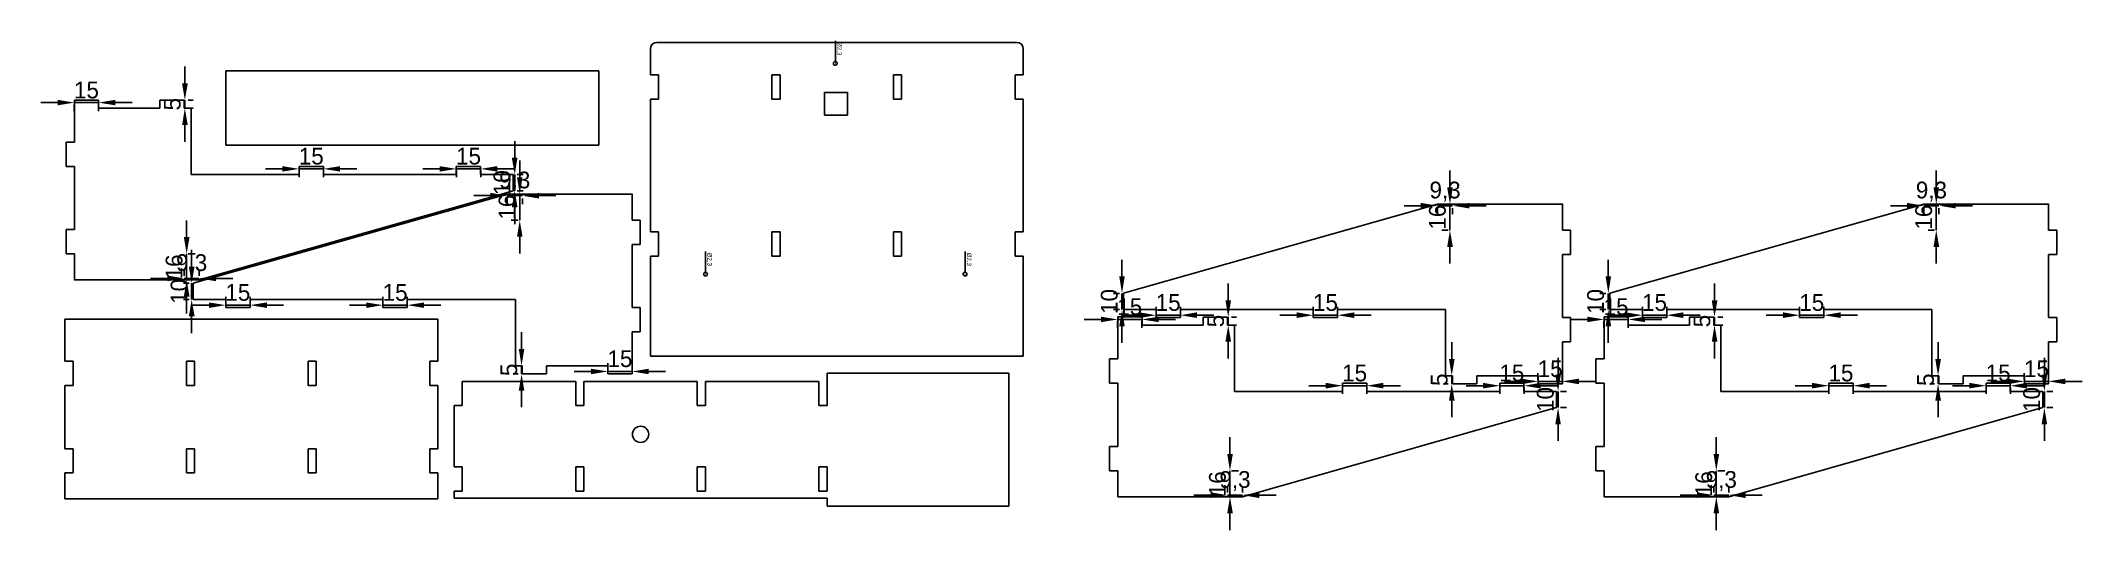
# Model space of a CAD drawing. Header units: millimetres. Extents: x -13 to 1246, y -12 to 290.
import ezdxf

# ---------------------------------------------------------------- set-up
doc = ezdxf.new("R2010")
doc.units = ezdxf.units.MM
for name, color, linetype in [('Bottom base', 7, 'Continuous'), ('Dimensions', 7, 'Continuous'), ('Middle', 7, 'Continuous'), ('Side base', 7, 'Continuous'), ('草圖平面 10', 7, 'Continuous'), ('草圖平面 11', 7, 'Continuous')]:
    doc.layers.add(name, color=color, linetype=linetype)
doc.dimstyles.new('ISO-25', dxfattribs={"dimtxt": 2.5, "dimasz": 2.5, "dimexe": 1.25, "dimexo": 0.625, "dimtad": 1, "dimtxsty": 'Standard', "dimcen": 2.5, "dimadec": 0, "dimazin": 0, "dimtfac": 1, "dimtmove": 0, "dimatfit": 3, "dimfxl": 1, "dimarcsym": 0})

msp = doc.modelspace()

# ---------------------------------------------------------------- blocks, each defined once
blk = doc.blocks.new('*D7')
at = {"layer": 'Defpoints', "color": 0}
for p in [(718.8, 8.4), (728.1, 9.4), (728.1, 8.4)]:
    blk.add_point(p, dxfattribs=at)
at = {"layer": 'Dimensions', "color": 140, "lineweight": -2}
for p, q in [((718.8, 11), (718.8, 14.5)), ((728.1, 11), (728.1, 14.5)), ((708.5, 9.4), (698.2, 9.4)), ((718.8, 9.4), (728.1, 9.4)), ((738.5, 9.4), (748.8, 9.4))]:
    blk.add_line(p, q, dxfattribs=at)
at = {"layer": 'Dimensions', "color": 140}
for points in [[(708.5, 7.6), (708.5, 11.1), (718.8, 9.4)], [(738.5, 11.1), (738.5, 7.6), (728.1, 9.4)]]:
    blk.add_solid(points, dxfattribs=at)
at = {"layer": 'Dimensions', "color": 140, "insert": (723.5, 18.1), "char_height": 10.34, "attachment_point": 5}
blk.add_mtext('9,3', dxfattribs=at)
blk = doc.blocks.new('*D8')
at = {"layer": 'Defpoints', "color": 0}
for p in [(886.8, 78.4), (886.8, 76.9), (901.8, 78.4)]:
    blk.add_point(p, dxfattribs=at)
at = {"layer": 'Dimensions', "color": 140, "lineweight": -2}
for p, q in [((876.4, 76.9), (866.1, 76.9)), ((901.8, 76.9), (886.8, 76.9)), ((886.8, 75.8), (886.8, 71.8)), ((901.8, 75.8), (901.8, 71.8)), ((912.1, 76.9), (922.5, 76.9))]:
    blk.add_line(p, q, dxfattribs=at)
at = {"layer": 'Dimensions', "color": 140}
for points in [[(876.4, 75.2), (876.4, 78.7), (886.8, 76.9)], [(912.1, 78.7), (912.1, 75.2), (901.8, 76.9)]]:
    blk.add_solid(points, dxfattribs=at)
at = {"layer": 'Dimensions', "color": 140, "insert": (894.3, 84.7), "char_height": 10.34, "attachment_point": 5, "rotation": 360}
blk.add_mtext('15', dxfattribs=at)
blk = doc.blocks.new('*D9')
at = {"layer": 'Defpoints', "color": 0}
for p in [(274.6, 195.1), (274.6, 194.2), (283.9, 195.1)]:
    blk.add_point(p, dxfattribs=at)
at = {"layer": 'Dimensions', "color": 140, "lineweight": -2}
for p, q in [((264.2, 194.2), (253.9, 194.2)), ((283.9, 194.2), (274.6, 194.2)), ((274.6, 192.5), (274.6, 189)), ((283.9, 192.5), (283.9, 189)), ((294.2, 194.2), (304.5, 194.2))]:
    blk.add_line(p, q, dxfattribs=at)
at = {"layer": 'Dimensions', "color": 140}
for points in [[(264.2, 192.4), (264.2, 195.9), (274.6, 194.2)], [(294.2, 195.9), (294.2, 192.4), (283.9, 194.2)]]:
    blk.add_solid(points, dxfattribs=at)
at = {"layer": 'Dimensions', "color": 140, "insert": (279.2, 202.9), "char_height": 10.34, "attachment_point": 5}
blk.add_mtext('9,3', dxfattribs=at)
blk = doc.blocks.new('*D10')
at = {"layer": 'Defpoints', "color": 0}
for p in [(1148.4, 188.9), (1157.7, 188.9), (1148.4, 188)]:
    blk.add_point(p, dxfattribs=at)
at = {"layer": 'Dimensions', "color": 140, "lineweight": -2}
for p, q in [((1138.1, 188), (1127.8, 188)), ((1157.7, 188), (1148.4, 188)), ((1148.4, 186.4), (1148.4, 182.8)), ((1157.7, 186.4), (1157.7, 182.8)), ((1168.1, 188), (1178.4, 188))]:
    blk.add_line(p, q, dxfattribs=at)
at = {"layer": 'Dimensions', "color": 140}
for points in [[(1138.1, 186.3), (1138.1, 189.7), (1148.4, 188)], [(1168.1, 189.7), (1168.1, 186.3), (1157.7, 188)]]:
    blk.add_solid(points, dxfattribs=at)
at = {"layer": 'Dimensions', "color": 140, "insert": (1153.1, 196.7), "char_height": 10.34, "attachment_point": 5}
blk.add_mtext('9,3', dxfattribs=at)
blk = doc.blocks.new('*D11')
at = {"layer": 'Defpoints', "color": 0}
for p in [(1018.8, 119.3), (1018.8, 114.3), (1019.3, 114.3)]:
    blk.add_point(p, dxfattribs=at)
at = {"layer": 'Dimensions', "color": 140, "lineweight": -2}
for p, q in [((1019.3, 129.6), (1019.3, 140)), ((1019.3, 119.3), (1019.3, 114.3)), ((1021.4, 119.3), (1024.5, 119.3)), ((1021.4, 114.3), (1024.5, 114.3)), ((1019.3, 104), (1019.3, 93.6))]:
    blk.add_line(p, q, dxfattribs=at)
at = {"layer": 'Dimensions', "color": 140}
for points in [[(1017.6, 129.6), (1021.1, 129.6), (1019.3, 119.3)], [(1021.1, 104), (1017.6, 104), (1019.3, 114.3)]]:
    blk.add_solid(points, dxfattribs=at)
at = {"layer": 'Dimensions', "color": 140, "insert": (1011.6, 116.8), "char_height": 10.3, "attachment_point": 5, "rotation": 90}
blk.add_mtext('5', dxfattribs=at)
blk = doc.blocks.new('*D12')
at = {"layer": 'Defpoints', "color": 0}
for p in [(789.8, 78.4), (789.8, 76.9), (804.8, 78.4)]:
    blk.add_point(p, dxfattribs=at)
at = {"layer": 'Dimensions', "color": 140, "lineweight": -2}
for p, q in [((779.4, 76.9), (769.1, 76.9)), ((804.8, 76.9), (789.8, 76.9)), ((789.8, 75.8), (789.8, 71.8)), ((804.8, 75.8), (804.8, 71.8)), ((815.1, 76.9), (825.5, 76.9))]:
    blk.add_line(p, q, dxfattribs=at)
at = {"layer": 'Dimensions', "color": 140}
for points in [[(779.4, 75.2), (779.4, 78.7), (789.8, 76.9)], [(815.1, 78.7), (815.1, 75.2), (804.8, 76.9)]]:
    blk.add_solid(points, dxfattribs=at)
at = {"layer": 'Dimensions', "color": 140, "insert": (797.3, 84.7), "char_height": 10.34, "attachment_point": 5, "rotation": 0.0042}
blk.add_mtext('15', dxfattribs=at)
blk = doc.blocks.new('*D13')
at = {"layer": 'Defpoints', "color": 0}
for p in [(674.8, 118.9), (689.8, 120.4), (689.8, 118.9)]:
    blk.add_point(p, dxfattribs=at)
at = {"layer": 'Dimensions', "color": 140, "lineweight": -2}
for p, q in [((664.5, 120.4), (654.1, 120.4)), ((674.8, 121.5), (674.8, 125.6)), ((674.8, 120.4), (689.8, 120.4)), ((689.8, 121.5), (689.8, 125.6)), ((700.1, 120.4), (710.5, 120.4))]:
    blk.add_line(p, q, dxfattribs=at)
at = {"layer": 'Dimensions', "color": 140}
for points in [[(664.5, 118.7), (664.5, 122.2), (674.8, 120.4)], [(700.1, 122.2), (700.1, 118.7), (689.8, 120.4)]]:
    blk.add_solid(points, dxfattribs=at)
at = {"layer": 'Dimensions', "color": 140, "insert": (682.3, 128.2), "char_height": 10.34, "attachment_point": 5, "rotation": 360}
blk.add_mtext('15', dxfattribs=at)
blk = doc.blocks.new('*D14')
at = {"layer": 'Defpoints', "color": 0}
for p in [(7.5, 253.1), (22.5, 253.1), (7.5, 251.6)]:
    blk.add_point(p, dxfattribs=at)
at = {"layer": 'Dimensions', "color": 140, "lineweight": -2}
for p, q in [((-2.8, 251.6), (-13.1, 251.6)), ((22.5, 251.6), (7.5, 251.6)), ((7.5, 250.5), (7.5, 246.4)), ((22.5, 250.5), (22.5, 246.4)), ((32.9, 251.6), (43.2, 251.6))]:
    blk.add_line(p, q, dxfattribs=at)
at = {"layer": 'Dimensions', "color": 140}
for points in [[(-2.8, 249.9), (-2.8, 253.3), (7.5, 251.6)], [(32.9, 253.3), (32.9, 249.9), (22.5, 251.6)]]:
    blk.add_solid(points, dxfattribs=at)
at = {"layer": 'Dimensions', "color": 140, "insert": (15, 259.3), "char_height": 10.34, "attachment_point": 5}
blk.add_mtext('15', dxfattribs=at)
blk = doc.blocks.new('*D15')
at = {"layer": 'Defpoints', "color": 0}
for p in [(953.8, 133.9), (954.8, 133.9), (954.8, 123.9)]:
    blk.add_point(p, dxfattribs=at)
at = {"layer": 'Dimensions', "color": 140, "lineweight": -2}
for p, q in [((953.8, 144.3), (953.8, 154.6)), ((952.2, 133.9), (948.6, 133.9)), ((953.8, 123.9), (953.8, 133.9)), ((952.2, 123.9), (948.6, 123.9)), ((953.8, 113.6), (953.8, 103.3))]:
    blk.add_line(p, q, dxfattribs=at)
at = {"layer": 'Dimensions', "color": 140}
for points in [[(952.1, 144.3), (955.5, 144.3), (953.8, 133.9)], [(955.5, 113.6), (952.1, 113.6), (953.8, 123.9)]]:
    blk.add_solid(points, dxfattribs=at)
at = {"layer": 'Dimensions', "color": 140, "insert": (946, 128.9), "char_height": 10.34, "attachment_point": 5, "rotation": 90}
blk.add_mtext('10', dxfattribs=at)
blk = doc.blocks.new('*D16')
at = {"layer": 'Defpoints', "color": 0}
for p in [(212.9, 126.6), (197.9, 125.1), (212.9, 125.1)]:
    blk.add_point(p, dxfattribs=at)
at = {"layer": 'Dimensions', "color": 140, "lineweight": -2}
for p, q in [((187.6, 126.6), (177.3, 126.6)), ((197.9, 127.7), (197.9, 131.8)), ((197.9, 126.6), (212.9, 126.6)), ((212.9, 127.7), (212.9, 131.8)), ((223.3, 126.6), (233.6, 126.6))]:
    blk.add_line(p, q, dxfattribs=at)
at = {"layer": 'Dimensions', "color": 140}
for points in [[(187.6, 124.9), (187.6, 128.3), (197.9, 126.6)], [(223.3, 128.3), (223.3, 124.9), (212.9, 126.6)]]:
    blk.add_solid(points, dxfattribs=at)
at = {"layer": 'Dimensions', "color": 140, "insert": (205.4, 134.4), "char_height": 10.34, "attachment_point": 5, "rotation": 0.0042}
blk.add_mtext('15', dxfattribs=at)
blk = doc.blocks.new('*D17')
at = {"layer": 'Defpoints', "color": 0}
for p in [(1210.4, 78.1), (1225.4, 79.6), (1225.4, 78.1)]:
    blk.add_point(p, dxfattribs=at)
at = {"layer": 'Dimensions', "color": 140, "lineweight": -2}
for p, q in [((1200.1, 79.6), (1189.8, 79.6)), ((1210.4, 80.6), (1210.4, 84.7)), ((1210.4, 79.6), (1225.4, 79.6)), ((1225.4, 80.6), (1225.4, 84.7)), ((1235.8, 79.6), (1246.1, 79.6))]:
    blk.add_line(p, q, dxfattribs=at)
at = {"layer": 'Dimensions', "color": 140}
for points in [[(1200.1, 77.8), (1200.1, 81.3), (1210.4, 79.6)], [(1235.8, 81.3), (1235.8, 77.8), (1225.4, 79.6)]]:
    blk.add_solid(points, dxfattribs=at)
at = {"layer": 'Dimensions', "color": 140, "insert": (1217.9, 87.3), "char_height": 10.34, "attachment_point": 5}
blk.add_mtext('15', dxfattribs=at)
blk = doc.blocks.new('*D18')
at = {"layer": 'Defpoints', "color": 0}
for p in [(1157.2, 83.1), (1157.7, 83.1), (1157.7, 78.1)]:
    blk.add_point(p, dxfattribs=at)
at = {"layer": 'Dimensions', "color": 140, "lineweight": -2}
for p, q in [((1157.2, 93.4), (1157.2, 103.7)), ((1155.1, 83.1), (1152.1, 83.1)), ((1155.1, 78.1), (1152.1, 78.1)), ((1157.2, 78.1), (1157.2, 83.1)), ((1157.2, 67.7), (1157.2, 57.4))]:
    blk.add_line(p, q, dxfattribs=at)
at = {"layer": 'Dimensions', "color": 140}
for points in [[(1155.5, 93.4), (1159, 93.4), (1157.2, 83.1)], [(1159, 67.7), (1155.5, 67.7), (1157.2, 78.1)]]:
    blk.add_solid(points, dxfattribs=at)
at = {"layer": 'Dimensions', "color": 140, "insert": (1149.5, 80.6), "char_height": 10.3, "attachment_point": 5, "rotation": 90}
blk.add_mtext('5', dxfattribs=at)
blk = doc.blocks.new('*D19')
at = {"layer": 'Defpoints', "color": 0}
for p in [(336.6, 84.2), (351.6, 85.7), (351.6, 84.2)]:
    blk.add_point(p, dxfattribs=at)
at = {"layer": 'Dimensions', "color": 140, "lineweight": -2}
for p, q in [((336.6, 86.8), (336.6, 90.9)), ((351.6, 86.8), (351.6, 90.9)), ((326.2, 85.7), (315.9, 85.7)), ((336.6, 85.7), (351.6, 85.7)), ((361.9, 85.7), (372.2, 85.7))]:
    blk.add_line(p, q, dxfattribs=at)
at = {"layer": 'Dimensions', "color": 140}
for points in [[(326.2, 84), (326.2, 87.4), (336.6, 85.7)], [(361.9, 87.4), (361.9, 84), (351.6, 85.7)]]:
    blk.add_solid(points, dxfattribs=at)
at = {"layer": 'Dimensions', "color": 140, "insert": (344.1, 93.5), "char_height": 10.34, "attachment_point": 5}
blk.add_mtext('15', dxfattribs=at)
blk = doc.blocks.new('*D20')
at = {"layer": 'Defpoints', "color": 0}
for p in [(848.4, 188.9), (857.7, 188.9), (848.4, 188)]:
    blk.add_point(p, dxfattribs=at)
at = {"layer": 'Dimensions', "color": 140, "lineweight": -2}
for p, q in [((838.1, 188), (827.8, 188)), ((857.7, 188), (848.4, 188)), ((848.4, 186.4), (848.4, 182.8)), ((857.7, 186.4), (857.7, 182.8)), ((868.1, 188), (878.4, 188))]:
    blk.add_line(p, q, dxfattribs=at)
at = {"layer": 'Dimensions', "color": 140}
for points in [[(838.1, 186.3), (838.1, 189.7), (848.4, 188)], [(868.1, 189.7), (868.1, 186.3), (857.7, 188)]]:
    blk.add_solid(points, dxfattribs=at)
at = {"layer": 'Dimensions', "color": 140, "insert": (853.1, 196.7), "char_height": 10.34, "attachment_point": 5}
blk.add_mtext('9,3', dxfattribs=at)
blk = doc.blocks.new('*D21')
at = {"layer": 'Defpoints', "color": 0}
for p in [(75.2, 142.2), (84.5, 143.1), (84.5, 142.2)]:
    blk.add_point(p, dxfattribs=at)
at = {"layer": 'Dimensions', "color": 140, "lineweight": -2}
for p, q in [((64.9, 143.1), (54.6, 143.1)), ((75.2, 144.8), (75.2, 148.3)), ((75.2, 143.1), (84.5, 143.1)), ((84.5, 144.8), (84.5, 148.3)), ((94.9, 143.1), (105.2, 143.1))]:
    blk.add_line(p, q, dxfattribs=at)
at = {"layer": 'Dimensions', "color": 140}
for points in [[(64.9, 141.4), (64.9, 144.9), (75.2, 143.1)], [(94.9, 144.9), (94.9, 141.4), (84.5, 143.1)]]:
    blk.add_solid(points, dxfattribs=at)
at = {"layer": 'Dimensions', "color": 140, "insert": (79.9, 151.9), "char_height": 10.34, "attachment_point": 5}
blk.add_mtext('9,3', dxfattribs=at)
blk = doc.blocks.new('*D22')
at = {"layer": 'Defpoints', "color": 0}
for p in [(771.8, 118.9), (786.8, 120.4), (786.8, 118.9)]:
    blk.add_point(p, dxfattribs=at)
at = {"layer": 'Dimensions', "color": 140, "lineweight": -2}
for p, q in [((761.5, 120.4), (751.1, 120.4)), ((771.8, 121.5), (771.8, 125.6)), ((771.8, 120.4), (786.8, 120.4)), ((786.8, 121.5), (786.8, 125.6)), ((797.1, 120.4), (807.5, 120.4))]:
    blk.add_line(p, q, dxfattribs=at)
at = {"layer": 'Dimensions', "color": 140}
for points in [[(761.5, 118.7), (761.5, 122.2), (771.8, 120.4)], [(797.1, 122.2), (797.1, 118.7), (786.8, 120.4)]]:
    blk.add_solid(points, dxfattribs=at)
at = {"layer": 'Dimensions', "color": 140, "insert": (779.3, 128.2), "char_height": 10.34, "attachment_point": 5, "rotation": 0.0042}
blk.add_mtext('15', dxfattribs=at)
blk = doc.blocks.new('*D23')
at = {"layer": 'Defpoints', "color": 0}
for p in [(651.1, 119.3), (651.1, 117.8), (666.1, 119.3)]:
    blk.add_point(p, dxfattribs=at)
at = {"layer": 'Dimensions', "color": 140, "lineweight": -2}
for p, q in [((640.8, 117.8), (630.5, 117.8)), ((666.1, 117.8), (651.1, 117.8)), ((651.1, 116.7), (651.1, 112.6)), ((666.1, 116.7), (666.1, 112.6)), ((676.5, 117.8), (686.8, 117.8))]:
    blk.add_line(p, q, dxfattribs=at)
at = {"layer": 'Dimensions', "color": 140}
for points in [[(640.8, 116.1), (640.8, 119.5), (651.1, 117.8)], [(676.5, 119.5), (676.5, 116.1), (666.1, 117.8)]]:
    blk.add_solid(points, dxfattribs=at)
at = {"layer": 'Dimensions', "color": 140, "insert": (658.6, 125.6), "char_height": 10.34, "attachment_point": 5}
blk.add_mtext('15', dxfattribs=at)
blk = doc.blocks.new('*D24')
at = {"layer": 'Defpoints', "color": 0}
for p in [(1071.8, 118.9), (1086.8, 120.4), (1086.8, 118.9)]:
    blk.add_point(p, dxfattribs=at)
at = {"layer": 'Dimensions', "color": 140, "lineweight": -2}
for p, q in [((1061.5, 120.4), (1051.1, 120.4)), ((1071.8, 121.5), (1071.8, 125.6)), ((1071.8, 120.4), (1086.8, 120.4)), ((1086.8, 121.5), (1086.8, 125.6)), ((1097.1, 120.4), (1107.5, 120.4))]:
    blk.add_line(p, q, dxfattribs=at)
at = {"layer": 'Dimensions', "color": 140}
for points in [[(1061.5, 118.7), (1061.5, 122.2), (1071.8, 120.4)], [(1097.1, 122.2), (1097.1, 118.7), (1086.8, 120.4)]]:
    blk.add_solid(points, dxfattribs=at)
at = {"layer": 'Dimensions', "color": 140, "insert": (1079.3, 128.2), "char_height": 10.34, "attachment_point": 5, "rotation": 0.0042}
blk.add_mtext('15', dxfattribs=at)
blk = doc.blocks.new('*D25')
at = {"layer": 'Defpoints', "color": 0}
for p in [(243.2, 212.2), (243.2, 210.7), (258.2, 212.2)]:
    blk.add_point(p, dxfattribs=at)
at = {"layer": 'Dimensions', "color": 140, "lineweight": -2}
for p, q in [((232.8, 210.7), (222.5, 210.7)), ((258.2, 210.7), (243.2, 210.7)), ((243.2, 209.6), (243.2, 205.6)), ((258.2, 209.6), (258.2, 205.6)), ((268.5, 210.7), (278.8, 210.7))]:
    blk.add_line(p, q, dxfattribs=at)
at = {"layer": 'Dimensions', "color": 140}
for points in [[(232.8, 209), (232.8, 212.4), (243.2, 210.7)], [(268.5, 212.4), (268.5, 209), (258.2, 210.7)]]:
    blk.add_solid(points, dxfattribs=at)
at = {"layer": 'Dimensions', "color": 140, "insert": (250.7, 218.5), "char_height": 10.34, "attachment_point": 5, "rotation": 360}
blk.add_mtext('15', dxfattribs=at)
blk = doc.blocks.new('*D26')
at = {"layer": 'Defpoints', "color": 0}
for p in [(75.2, 253.1), (75.2, 248.1), (75.7, 248.1)]:
    blk.add_point(p, dxfattribs=at)
at = {"layer": 'Dimensions', "color": 140, "lineweight": -2}
for p, q in [((75.7, 263.4), (75.7, 273.8)), ((75.7, 253.1), (75.7, 248.1)), ((77.8, 253.1), (80.9, 253.1)), ((77.8, 248.1), (80.9, 248.1)), ((75.7, 237.7), (75.7, 227.4))]:
    blk.add_line(p, q, dxfattribs=at)
at = {"layer": 'Dimensions', "color": 140}
for points in [[(74, 263.4), (77.5, 263.4), (75.7, 253.1)], [(77.5, 237.7), (74, 237.7), (75.7, 248.1)]]:
    blk.add_solid(points, dxfattribs=at)
at = {"layer": 'Dimensions', "color": 140, "insert": (68, 250.6), "char_height": 10.3, "attachment_point": 5, "rotation": 90}
blk.add_mtext('5', dxfattribs=at)
blk = doc.blocks.new('*D27')
at = {"layer": 'Defpoints', "color": 0}
for p in [(1089.8, 78.4), (1089.8, 76.9), (1104.8, 78.4)]:
    blk.add_point(p, dxfattribs=at)
at = {"layer": 'Dimensions', "color": 140, "lineweight": -2}
for p, q in [((1079.4, 76.9), (1069.1, 76.9)), ((1104.8, 76.9), (1089.8, 76.9)), ((1089.8, 75.8), (1089.8, 71.8)), ((1104.8, 75.8), (1104.8, 71.8)), ((1115.1, 76.9), (1125.5, 76.9))]:
    blk.add_line(p, q, dxfattribs=at)
at = {"layer": 'Dimensions', "color": 140}
for points in [[(1079.4, 75.2), (1079.4, 78.7), (1089.8, 76.9)], [(1115.1, 78.7), (1115.1, 75.2), (1104.8, 76.9)]]:
    blk.add_solid(points, dxfattribs=at)
at = {"layer": 'Dimensions', "color": 140, "insert": (1097.3, 84.7), "char_height": 10.34, "attachment_point": 5, "rotation": 0.0042}
blk.add_mtext('15', dxfattribs=at)
blk = doc.blocks.new('*D28')
at = {"layer": 'Defpoints', "color": 0}
for p in [(1186.8, 78.4), (1186.8, 76.9), (1201.8, 78.4)]:
    blk.add_point(p, dxfattribs=at)
at = {"layer": 'Dimensions', "color": 140, "lineweight": -2}
for p, q in [((1176.4, 76.9), (1166.1, 76.9)), ((1201.8, 76.9), (1186.8, 76.9)), ((1186.8, 75.8), (1186.8, 71.8)), ((1201.8, 75.8), (1201.8, 71.8)), ((1212.1, 76.9), (1222.5, 76.9))]:
    blk.add_line(p, q, dxfattribs=at)
at = {"layer": 'Dimensions', "color": 140}
for points in [[(1176.4, 75.2), (1176.4, 78.7), (1186.8, 76.9)], [(1212.1, 78.7), (1212.1, 75.2), (1201.8, 76.9)]]:
    blk.add_solid(points, dxfattribs=at)
at = {"layer": 'Dimensions', "color": 140, "insert": (1194.3, 84.7), "char_height": 10.34, "attachment_point": 5, "rotation": 360}
blk.add_mtext('15', dxfattribs=at)
blk = doc.blocks.new('*D29')
at = {"layer": 'Defpoints', "color": 0}
for p in [(718.8, 119.3), (718.8, 114.3), (719.3, 114.3)]:
    blk.add_point(p, dxfattribs=at)
at = {"layer": 'Dimensions', "color": 140, "lineweight": -2}
for p, q in [((719.3, 129.6), (719.3, 140)), ((719.3, 119.3), (719.3, 114.3)), ((721.4, 119.3), (724.5, 119.3)), ((721.4, 114.3), (724.5, 114.3)), ((719.3, 104), (719.3, 93.6))]:
    blk.add_line(p, q, dxfattribs=at)
at = {"layer": 'Dimensions', "color": 140}
for points in [[(717.6, 129.6), (721.1, 129.6), (719.3, 119.3)], [(721.1, 104), (717.6, 104), (719.3, 114.3)]]:
    blk.add_solid(points, dxfattribs=at)
at = {"layer": 'Dimensions', "color": 140, "insert": (711.6, 116.8), "char_height": 10.3, "attachment_point": 5, "rotation": 90}
blk.add_mtext('5', dxfattribs=at)
blk = doc.blocks.new('*D30')
at = {"layer": 'Defpoints', "color": 0}
for p in [(283.4, 89.2), (283.9, 89.2), (283.9, 84.2)]:
    blk.add_point(p, dxfattribs=at)
at = {"layer": 'Dimensions', "color": 140, "lineweight": -2}
for p, q in [((283.4, 99.6), (283.4, 109.9)), ((281.3, 89.2), (278.2, 89.2)), ((283.4, 84.2), (283.4, 89.2)), ((281.3, 84.2), (278.2, 84.2)), ((283.4, 73.9), (283.4, 63.6))]:
    blk.add_line(p, q, dxfattribs=at)
at = {"layer": 'Dimensions', "color": 140}
for points in [[(281.7, 99.6), (285.1, 99.6), (283.4, 89.2)], [(285.1, 73.9), (281.7, 73.9), (283.4, 84.2)]]:
    blk.add_solid(points, dxfattribs=at)
at = {"layer": 'Dimensions', "color": 140, "insert": (275.6, 86.7), "char_height": 10.3, "attachment_point": 5, "rotation": 90}
blk.add_mtext('5', dxfattribs=at)
blk = doc.blocks.new('*D31')
at = {"layer": 'Defpoints', "color": 0}
for p in [(653.8, 133.9), (654.8, 133.9), (654.8, 123.9)]:
    blk.add_point(p, dxfattribs=at)
at = {"layer": 'Dimensions', "color": 140, "lineweight": -2}
for p, q in [((653.8, 144.3), (653.8, 154.6)), ((652.2, 133.9), (648.6, 133.9)), ((653.8, 123.9), (653.8, 133.9)), ((652.2, 123.9), (648.6, 123.9)), ((653.8, 113.6), (653.8, 103.3))]:
    blk.add_line(p, q, dxfattribs=at)
at = {"layer": 'Dimensions', "color": 140}
for points in [[(652.1, 144.3), (655.5, 144.3), (653.8, 133.9)], [(655.5, 113.6), (652.1, 113.6), (653.8, 123.9)]]:
    blk.add_solid(points, dxfattribs=at)
at = {"layer": 'Dimensions', "color": 140, "insert": (646, 128.9), "char_height": 10.34, "attachment_point": 5, "rotation": 90}
blk.add_mtext('10', dxfattribs=at)
blk = doc.blocks.new('*D32')
at = {"layer": 'Defpoints', "color": 0}
for p in [(974.8, 118.9), (989.8, 120.4), (989.8, 118.9)]:
    blk.add_point(p, dxfattribs=at)
at = {"layer": 'Dimensions', "color": 140, "lineweight": -2}
for p, q in [((964.5, 120.4), (954.1, 120.4)), ((974.8, 121.5), (974.8, 125.6)), ((974.8, 120.4), (989.8, 120.4)), ((989.8, 121.5), (989.8, 125.6)), ((1000.1, 120.4), (1010.5, 120.4))]:
    blk.add_line(p, q, dxfattribs=at)
at = {"layer": 'Dimensions', "color": 140}
for points in [[(964.5, 118.7), (964.5, 122.2), (974.8, 120.4)], [(1000.1, 122.2), (1000.1, 118.7), (989.8, 120.4)]]:
    blk.add_solid(points, dxfattribs=at)
at = {"layer": 'Dimensions', "color": 140, "insert": (982.3, 128.2), "char_height": 10.34, "attachment_point": 5, "rotation": 360}
blk.add_mtext('15', dxfattribs=at)
blk = doc.blocks.new('*D33')
at = {"layer": 'Defpoints', "color": 0}
for p in [(857.2, 83.1), (857.7, 83.1), (857.7, 78.1)]:
    blk.add_point(p, dxfattribs=at)
at = {"layer": 'Dimensions', "color": 140, "lineweight": -2}
for p, q in [((857.2, 93.4), (857.2, 103.7)), ((855.1, 83.1), (852.1, 83.1)), ((855.1, 78.1), (852.1, 78.1)), ((857.2, 78.1), (857.2, 83.1)), ((857.2, 67.7), (857.2, 57.4))]:
    blk.add_line(p, q, dxfattribs=at)
at = {"layer": 'Dimensions', "color": 140}
for points in [[(855.5, 93.4), (859, 93.4), (857.2, 83.1)], [(859, 67.7), (855.5, 67.7), (857.2, 78.1)]]:
    blk.add_solid(points, dxfattribs=at)
at = {"layer": 'Dimensions', "color": 140, "insert": (849.5, 80.6), "char_height": 10.3, "attachment_point": 5, "rotation": 90}
blk.add_mtext('5', dxfattribs=at)
blk = doc.blocks.new('*D34')
at = {"layer": 'Defpoints', "color": 0}
for p in [(951.1, 119.3), (951.1, 117.8), (966.1, 119.3)]:
    blk.add_point(p, dxfattribs=at)
at = {"layer": 'Dimensions', "color": 140, "lineweight": -2}
for p, q in [((940.8, 117.8), (930.5, 117.8)), ((966.1, 117.8), (951.1, 117.8)), ((951.1, 116.7), (951.1, 112.6)), ((966.1, 116.7), (966.1, 112.6)), ((976.5, 117.8), (986.8, 117.8))]:
    blk.add_line(p, q, dxfattribs=at)
at = {"layer": 'Dimensions', "color": 140}
for points in [[(940.8, 116.1), (940.8, 119.5), (951.1, 117.8)], [(976.5, 119.5), (976.5, 116.1), (966.1, 117.8)]]:
    blk.add_solid(points, dxfattribs=at)
at = {"layer": 'Dimensions', "color": 140, "insert": (958.6, 125.6), "char_height": 10.34, "attachment_point": 5}
blk.add_mtext('15', dxfattribs=at)
blk = doc.blocks.new('*D35')
at = {"layer": 'Defpoints', "color": 0}
for p in [(146.2, 212.2), (146.2, 210.7), (161.2, 212.2)]:
    blk.add_point(p, dxfattribs=at)
at = {"layer": 'Dimensions', "color": 140, "lineweight": -2}
for p, q in [((135.8, 210.7), (125.5, 210.7)), ((161.2, 210.7), (146.2, 210.7)), ((146.2, 209.6), (146.2, 205.6)), ((161.2, 209.6), (161.2, 205.6)), ((171.5, 210.7), (181.8, 210.7))]:
    blk.add_line(p, q, dxfattribs=at)
at = {"layer": 'Dimensions', "color": 140}
for points in [[(135.8, 209), (135.8, 212.4), (146.2, 210.7)], [(171.5, 212.4), (171.5, 209), (161.2, 210.7)]]:
    blk.add_solid(points, dxfattribs=at)
at = {"layer": 'Dimensions', "color": 140, "insert": (153.7, 218.5), "char_height": 10.34, "attachment_point": 5, "rotation": 0.0042}
blk.add_mtext('15', dxfattribs=at)
blk = doc.blocks.new('*D36')
at = {"layer": 'Defpoints', "color": 0}
for p in [(115.9, 126.6), (100.9, 125.1), (115.9, 125.1)]:
    blk.add_point(p, dxfattribs=at)
at = {"layer": 'Dimensions', "color": 140, "lineweight": -2}
for p, q in [((90.6, 126.6), (80.3, 126.6)), ((100.9, 127.7), (100.9, 131.8)), ((100.9, 126.6), (115.9, 126.6)), ((115.9, 127.7), (115.9, 131.8)), ((126.3, 126.6), (136.6, 126.6))]:
    blk.add_line(p, q, dxfattribs=at)
at = {"layer": 'Dimensions', "color": 140}
for points in [[(90.6, 124.9), (90.6, 128.3), (100.9, 126.6)], [(126.3, 128.3), (126.3, 124.9), (115.9, 126.6)]]:
    blk.add_solid(points, dxfattribs=at)
at = {"layer": 'Dimensions', "color": 140, "insert": (108.4, 134.4), "char_height": 10.34, "attachment_point": 5, "rotation": 360}
blk.add_mtext('15', dxfattribs=at)
blk = doc.blocks.new('*D37')
at = {"layer": 'Defpoints', "color": 0}
for p in [(79.9, 140.1), (80.9, 140.1), (80.9, 130.1)]:
    blk.add_point(p, dxfattribs=at)
at = {"layer": 'Dimensions', "color": 140, "lineweight": -2}
for p, q in [((79.9, 150.4), (79.9, 160.8)), ((78.4, 140.1), (74.8, 140.1)), ((79.9, 130.1), (79.9, 140.1)), ((78.4, 130.1), (74.8, 130.1)), ((79.9, 119.8), (79.9, 109.4))]:
    blk.add_line(p, q, dxfattribs=at)
at = {"layer": 'Dimensions', "color": 140}
for points in [[(78.2, 150.4), (81.7, 150.4), (79.9, 140.1)], [(81.7, 119.8), (78.2, 119.8), (79.9, 130.1)]]:
    blk.add_solid(points, dxfattribs=at)
at = {"layer": 'Dimensions', "color": 140, "insert": (72.2, 135.1), "char_height": 10.34, "attachment_point": 5, "rotation": 90}
blk.add_mtext('10', dxfattribs=at)
blk = doc.blocks.new('*D38')
at = {"layer": 'Defpoints', "color": 0}
for p in [(1221.8, 73.4), (1221.8, 63.4), (1222.8, 63.4)]:
    blk.add_point(p, dxfattribs=at)
at = {"layer": 'Dimensions', "color": 140, "lineweight": -2}
for p, q in [((1222.8, 83.8), (1222.8, 94.1)), ((1222.8, 73.4), (1222.8, 63.4)), ((1224.4, 73.4), (1228, 73.4)), ((1224.4, 63.4), (1228, 63.4)), ((1222.8, 53.1), (1222.8, 42.8))]:
    blk.add_line(p, q, dxfattribs=at)
at = {"layer": 'Dimensions', "color": 140}
for points in [[(1221.1, 83.8), (1224.5, 83.8), (1222.8, 73.4)], [(1224.5, 53.1), (1221.1, 53.1), (1222.8, 63.4)]]:
    blk.add_solid(points, dxfattribs=at)
at = {"layer": 'Dimensions', "color": 140, "insert": (1215, 68.4), "char_height": 10.34, "attachment_point": 5, "rotation": 90}
blk.add_mtext('10', dxfattribs=at)
blk = doc.blocks.new('*D39')
at = {"layer": 'Defpoints', "color": 0}
for p in [(278.2, 207.2), (278.2, 197.2), (279.2, 197.2)]:
    blk.add_point(p, dxfattribs=at)
at = {"layer": 'Dimensions', "color": 140, "lineweight": -2}
for p, q in [((279.2, 217.6), (279.2, 227.9)), ((279.2, 207.2), (279.2, 197.2)), ((280.8, 207.2), (284.3, 207.2)), ((280.8, 197.2), (284.3, 197.2)), ((279.2, 186.9), (279.2, 176.5))]:
    blk.add_line(p, q, dxfattribs=at)
at = {"layer": 'Dimensions', "color": 140}
for points in [[(277.4, 217.6), (280.9, 217.6), (279.2, 207.2)], [(280.9, 186.9), (277.4, 186.9), (279.2, 197.2)]]:
    blk.add_solid(points, dxfattribs=at)
at = {"layer": 'Dimensions', "color": 140, "insert": (271.4, 202.2), "char_height": 10.34, "attachment_point": 5, "rotation": 90}
blk.add_mtext('10', dxfattribs=at)
blk = doc.blocks.new('*D40')
at = {"layer": 'Defpoints', "color": 0}
for p in [(1018.8, 8.4), (1028.1, 9.4), (1028.1, 8.4)]:
    blk.add_point(p, dxfattribs=at)
at = {"layer": 'Dimensions', "color": 140, "lineweight": -2}
for p, q in [((1018.8, 11), (1018.8, 14.5)), ((1028.1, 11), (1028.1, 14.5)), ((1008.5, 9.4), (998.2, 9.4)), ((1018.8, 9.4), (1028.1, 9.4)), ((1038.5, 9.4), (1048.8, 9.4))]:
    blk.add_line(p, q, dxfattribs=at)
at = {"layer": 'Dimensions', "color": 140}
for points in [[(1008.5, 7.6), (1008.5, 11.1), (1018.8, 9.4)], [(1038.5, 11.1), (1038.5, 7.6), (1028.1, 9.4)]]:
    blk.add_solid(points, dxfattribs=at)
at = {"layer": 'Dimensions', "color": 140, "insert": (1023.5, 18.1), "char_height": 10.34, "attachment_point": 5}
blk.add_mtext('9,3', dxfattribs=at)
blk = doc.blocks.new('*D41')
at = {"layer": 'Defpoints', "color": 0}
for p in [(921.8, 73.4), (921.8, 63.4), (922.8, 63.4)]:
    blk.add_point(p, dxfattribs=at)
at = {"layer": 'Dimensions', "color": 140, "lineweight": -2}
for p, q in [((922.8, 83.8), (922.8, 94.1)), ((922.8, 73.4), (922.8, 63.4)), ((924.4, 73.4), (928, 73.4)), ((924.4, 63.4), (928, 63.4)), ((922.8, 53.1), (922.8, 42.8))]:
    blk.add_line(p, q, dxfattribs=at)
at = {"layer": 'Dimensions', "color": 140}
for points in [[(921.1, 83.8), (924.5, 83.8), (922.8, 73.4)], [(924.5, 53.1), (921.1, 53.1), (922.8, 63.4)]]:
    blk.add_solid(points, dxfattribs=at)
at = {"layer": 'Dimensions', "color": 140, "insert": (915, 68.4), "char_height": 10.34, "attachment_point": 5, "rotation": 90}
blk.add_mtext('10', dxfattribs=at)
blk = doc.blocks.new('*D42')
at = {"layer": 'Defpoints', "color": 0}
for p in [(910.4, 78.1), (925.4, 79.6), (925.4, 78.1)]:
    blk.add_point(p, dxfattribs=at)
at = {"layer": 'Dimensions', "color": 140, "lineweight": -2}
for p, q in [((900.1, 79.6), (889.8, 79.6)), ((910.4, 80.6), (910.4, 84.7)), ((910.4, 79.6), (925.4, 79.6)), ((925.4, 80.6), (925.4, 84.7)), ((935.8, 79.6), (946.1, 79.6))]:
    blk.add_line(p, q, dxfattribs=at)
at = {"layer": 'Dimensions', "color": 140}
for points in [[(900.1, 77.8), (900.1, 81.3), (910.4, 79.6)], [(935.8, 81.3), (935.8, 77.8), (925.4, 79.6)]]:
    blk.add_solid(points, dxfattribs=at)
at = {"layer": 'Dimensions', "color": 140, "insert": (917.9, 87.3), "char_height": 10.34, "attachment_point": 5}
blk.add_mtext('15', dxfattribs=at)
blk = doc.blocks.new('*D43')
at = {"layer": 'Defpoints', "color": 0}
for p in [(282.3, 195.1), (283.9, 195.1), (283.9, 179.1)]:
    blk.add_point(p, dxfattribs=at)
at = {"layer": 'Dimensions', "color": 140, "lineweight": -2}
for p, q in [((282.3, 205.4), (282.3, 215.8)), ((281.3, 195.1), (277.1, 195.1)), ((282.3, 179.1), (282.3, 195.1)), ((281.3, 179.1), (277.1, 179.1)), ((282.3, 168.8), (282.3, 158.4))]:
    blk.add_line(p, q, dxfattribs=at)
at = {"layer": 'Dimensions', "color": 140}
for points in [[(280.6, 205.4), (284, 205.4), (282.3, 195.1)], [(284, 168.8), (280.6, 168.8), (282.3, 179.1)]]:
    blk.add_solid(points, dxfattribs=at)
at = {"layer": 'Dimensions', "color": 140, "insert": (274.5, 187.1), "char_height": 10.34, "attachment_point": 5, "rotation": 90}
blk.add_mtext('16', dxfattribs=at)
blk = doc.blocks.new('*D44')
at = {"layer": 'Defpoints', "color": 0}
for p in [(718.8, 24.4), (718.8, 8.4), (720.4, 8.4)]:
    blk.add_point(p, dxfattribs=at)
at = {"layer": 'Dimensions', "color": 140, "lineweight": -2}
for p, q in [((720.4, 34.8), (720.4, 45.1)), ((720.4, 24.4), (720.4, 8.4)), ((721.4, 24.4), (725.6, 24.4)), ((721.4, 8.4), (725.6, 8.4)), ((720.4, -1.9), (720.4, -12.2))]:
    blk.add_line(p, q, dxfattribs=at)
at = {"layer": 'Dimensions', "color": 140}
for points in [[(718.7, 34.8), (722.2, 34.8), (720.4, 24.4)], [(722.2, -1.9), (718.7, -1.9), (720.4, 8.4)]]:
    blk.add_solid(points, dxfattribs=at)
at = {"layer": 'Dimensions', "color": 140, "insert": (712.7, 16.4), "char_height": 10.34, "attachment_point": 5, "rotation": 90}
blk.add_mtext('16', dxfattribs=at)
blk = doc.blocks.new('*D45')
at = {"layer": 'Defpoints', "color": 0}
for p in [(75.2, 158.2), (75.2, 142.2), (76.8, 142.2)]:
    blk.add_point(p, dxfattribs=at)
at = {"layer": 'Dimensions', "color": 140, "lineweight": -2}
for p, q in [((76.8, 168.6), (76.8, 178.9)), ((76.8, 158.2), (76.8, 142.2)), ((77.8, 158.2), (82, 158.2)), ((77.8, 142.2), (82, 142.2)), ((76.8, 131.9), (76.8, 121.5))]:
    blk.add_line(p, q, dxfattribs=at)
at = {"layer": 'Dimensions', "color": 140}
for points in [[(75.1, 168.6), (78.6, 168.6), (76.8, 158.2)], [(78.6, 131.9), (75.1, 131.9), (76.8, 142.2)]]:
    blk.add_solid(points, dxfattribs=at)
at = {"layer": 'Dimensions', "color": 140, "insert": (69.1, 150.2), "char_height": 10.34, "attachment_point": 5, "rotation": 90}
blk.add_mtext('16', dxfattribs=at)
blk = doc.blocks.new('*D46')
at = {"layer": 'Defpoints', "color": 0}
for p in [(856.1, 188.9), (857.7, 188.9), (857.7, 172.9)]:
    blk.add_point(p, dxfattribs=at)
at = {"layer": 'Dimensions', "color": 140, "lineweight": -2}
for p, q in [((856.1, 199.3), (856.1, 209.6)), ((855.1, 188.9), (851, 188.9)), ((856.1, 172.9), (856.1, 188.9)), ((855.1, 172.9), (851, 172.9)), ((856.1, 162.6), (856.1, 152.3))]:
    blk.add_line(p, q, dxfattribs=at)
at = {"layer": 'Dimensions', "color": 140}
for points in [[(854.4, 199.3), (857.9, 199.3), (856.1, 188.9)], [(857.9, 162.6), (854.4, 162.6), (856.1, 172.9)]]:
    blk.add_solid(points, dxfattribs=at)
at = {"layer": 'Dimensions', "color": 140, "insert": (848.4, 180.9), "char_height": 10.34, "attachment_point": 5, "rotation": 90}
blk.add_mtext('16', dxfattribs=at)
blk = doc.blocks.new('*D47')
at = {"layer": 'Defpoints', "color": 0}
for p in [(1018.8, 24.4), (1018.8, 8.4), (1020.4, 8.4)]:
    blk.add_point(p, dxfattribs=at)
at = {"layer": 'Dimensions', "color": 140, "lineweight": -2}
for p, q in [((1020.4, 34.8), (1020.4, 45.1)), ((1020.4, 24.4), (1020.4, 8.4)), ((1021.4, 24.4), (1025.6, 24.4)), ((1021.4, 8.4), (1025.6, 8.4)), ((1020.4, -1.9), (1020.4, -12.2))]:
    blk.add_line(p, q, dxfattribs=at)
at = {"layer": 'Dimensions', "color": 140}
for points in [[(1018.7, 34.8), (1022.2, 34.8), (1020.4, 24.4)], [(1022.2, -1.9), (1018.7, -1.9), (1020.4, 8.4)]]:
    blk.add_solid(points, dxfattribs=at)
at = {"layer": 'Dimensions', "color": 140, "insert": (1012.7, 16.4), "char_height": 10.34, "attachment_point": 5, "rotation": 90}
blk.add_mtext('16', dxfattribs=at)
blk = doc.blocks.new('*D48')
at = {"layer": 'Defpoints', "color": 0}
for p in [(1156.1, 188.9), (1157.7, 188.9), (1157.7, 172.9)]:
    blk.add_point(p, dxfattribs=at)
at = {"layer": 'Dimensions', "color": 140, "lineweight": -2}
for p, q in [((1156.1, 199.3), (1156.1, 209.6)), ((1155.1, 188.9), (1151, 188.9)), ((1156.1, 172.9), (1156.1, 188.9)), ((1155.1, 172.9), (1151, 172.9)), ((1156.1, 162.6), (1156.1, 152.3))]:
    blk.add_line(p, q, dxfattribs=at)
at = {"layer": 'Dimensions', "color": 140}
for points in [[(1154.4, 199.3), (1157.9, 199.3), (1156.1, 188.9)], [(1157.9, 162.6), (1154.4, 162.6), (1156.1, 172.9)]]:
    blk.add_solid(points, dxfattribs=at)
at = {"layer": 'Dimensions', "color": 140, "insert": (1148.4, 180.9), "char_height": 10.34, "attachment_point": 5, "rotation": 90}
blk.add_mtext('16', dxfattribs=at)
blk = doc.blocks.new('*D49')
at = {"layer": 'Defpoints', "color": 0}
for p in [(557, 147), (557, 144.7)]:
    blk.add_point(p, dxfattribs=at)
at = {"layer": 'Dimensions', "color": 140, "lineweight": -2}
blk.add_line((557, 147.4), (557, 159.7), dxfattribs=at)
at = {"layer": 'Dimensions', "color": 140}
blk.add_solid([(556.5, 147.4), (557.4, 147.4), (557, 144.7)], dxfattribs=at)
at = {"layer": 'Dimensions', "color": 140, "insert": (559.3, 154.9), "char_height": 2.74, "attachment_point": 5, "rotation": 270}
blk.add_mtext('%%c2,3', dxfattribs=at)
blk = doc.blocks.new('*D50')
at = {"layer": 'Defpoints', "color": 0}
for p in [(396.9, 147), (396.9, 144.7)]:
    blk.add_point(p, dxfattribs=at)
at = {"layer": 'Dimensions', "color": 140, "lineweight": -2}
blk.add_line((396.9, 147.4), (396.9, 159.7), dxfattribs=at)
at = {"layer": 'Dimensions', "color": 140}
blk.add_solid([(396.5, 147.4), (397.4, 147.4), (396.9, 144.7)], dxfattribs=at)
at = {"layer": 'Dimensions', "color": 140, "insert": (399.2, 154.9), "char_height": 2.74, "attachment_point": 5, "rotation": 270}
blk.add_mtext('%%c2,3', dxfattribs=at)
blk = doc.blocks.new('*D51')
at = {"layer": 'Defpoints', "color": 0}
for p in [(477, 277), (477, 274.7)]:
    blk.add_point(p, dxfattribs=at)
at = {"layer": 'Dimensions', "color": 140, "lineweight": -2}
blk.add_line((477, 277.4), (477, 289.7), dxfattribs=at)
at = {"layer": 'Dimensions', "color": 140}
blk.add_solid([(476.5, 277.4), (477.4, 277.4), (477, 274.7)], dxfattribs=at)
at = {"layer": 'Dimensions', "color": 140, "insert": (479.3, 284.9), "char_height": 2.74, "attachment_point": 5, "rotation": 270}
blk.add_mtext('%%c2,3', dxfattribs=at)

# ---------------------------------------------------------------- dimensions: what is measured, and where the dimension line sits
at = {"layer": 'Dimensions'}
for p1, p2, picture, middle in [((476.9553, 276.9642, 493.6195), (476.9553, 274.6642, 493.6195), '*D51', (476.9553, 284.9321, 493.6195)), ((396.9264, 146.9642, 493.6195), (396.9264, 144.6642, 493.6195), '*D50', (396.9264, 154.9321, 493.6195)), ((556.9753, 146.9642, 493.6195), (556.9753, 144.6642, 493.6195), '*D49', (556.9753, 154.9321, 493.6195))]:
    dim = msp.add_diameter_dim_2p(p1=p1, p2=p2, dimstyle='ISO-25', override={"dimscale": 1.095238, "dimdec": 3, "dimzin": 8, "dimlunit": 2, "dimclrd": 140, "dimclre": 140, "dimclrt": 140}, dxfattribs=at)
    dim.commit()
    dim.dimension.update_dxf_attribs({"geometry": picture, "text_midpoint": middle, "dimtype": 163})
for base, p1, p2, angle, picture, middle in [((7.5313, 251.598, 455.1202), (22.5313, 253.098, 455.1202), (7.5313, 253.098, 455.1202), 180, '*D14', (15.0313, 251.598, 455.1202)), ((75.7312, 248.0858, 455.1202), (75.2312, 253.0858, 455.1202), (75.2312, 248.0858, 455.1202), 270, '*D26', (75.7312, 250.5858, 455.1202)), ((279.1717, 197.2196, 455.1202), (278.1717, 207.2196, 455.1202), (278.1717, 197.2196, 455.1202), 269.9999822, '*D39', (279.1717, 202.2196, 455.1202)), ((146.1714, 210.7186, 455.1202), (161.1713, 212.2197, 455.1202), (146.1713, 212.2186, 455.1202), 180.004162, '*D35', (153.6714, 210.7191, 455.1202)), ((243.1717, 210.7196, 455.1202), (258.1717, 212.2196, 455.1202), (243.1717, 212.2196, 455.1202), 179.9999822, '*D25', (250.6717, 210.7196, 455.1202)), ((282.275, 195.1, 455.1202), (283.875, 179.1, 455.1202), (283.875, 195.1, 455.1202), 90, '*D43', (282.275, 187.1, 455.1202)), ((274.575, 194.17, 455.1202), (283.875, 195.1, 455.1202), (274.575, 195.1, 455.1202), 180, '*D9', (279.225, 194.17, 455.1202)), ((848.4311, 188.0071, 455.1202), (857.7311, 188.9371, 455.1202), (848.4311, 188.9371, 455.1202), 180, '*D20', (853.0811, 188.0071, 455.1202)), ((856.1311, 188.9371, 455.1202), (857.7311, 172.9371, 455.1202), (857.7311, 188.9371, 455.1202), 90, '*D46', (856.1311, 180.9371, 455.1202)), ((1148.4311, 188.0071, 455.1202), (1157.7311, 188.9371, 455.1202), (1148.4311, 188.9371, 455.1202), 180, '*D10', (1153.0811, 188.0071, 455.1202)), ((1156.1311, 188.9371, 455.1202), (1157.7311, 172.9371, 455.1202), (1157.7311, 188.9371, 455.1202), 90, '*D48', (1156.1311, 180.9371, 455.1202)), ((76.8312, 142.2197, 455.1202), (75.2312, 158.2197, 455.1202), (75.2312, 142.2197, 455.1202), 270, '*D45', (76.8312, 150.2197, 455.1202)), ((84.5312, 143.1497, 455.1202), (75.2312, 142.2197, 455.1202), (84.5312, 142.2197, 455.1202), 360, '*D21', (79.8812, 143.1497, 455.1202)), ((79.9346, 140.1001, 455.1202), (80.9346, 130.1001, 455.1202), (80.9346, 140.1001, 455.1202), 89.9999822, '*D37', (79.9346, 135.1001, 455.1202)), ((653.7907, 133.9372, 455.1202), (654.7907, 123.9372, 455.1202), (654.7907, 133.9372, 455.1202), 89.9999822, '*D31', (653.7907, 128.9372, 455.1202)), ((953.7907, 133.9372, 455.1202), (954.7907, 123.9372, 455.1202), (954.7907, 133.9372, 455.1202), 89.9999822, '*D15', (953.7907, 128.9372, 455.1202)), ((115.9346, 126.6001, 455.1202), (100.9346, 125.1001, 455.1202), (115.9346, 125.1001, 455.1202), 359.9999822, '*D36', (108.4346, 126.6001, 455.1202)), ((212.9349, 126.6011, 455.1202), (197.935, 125.1, 455.1202), (212.935, 125.1011, 455.1202), 0.004162, '*D16', (205.4349, 126.6006, 455.1202)), ((719.3423, 114.2967, 455.1202), (718.8423, 119.2967, 455.1202), (718.8423, 114.2967, 455.1202), 270, '*D29', (719.3423, 116.7967, 455.1202)), ((1019.3423, 114.2967, 455.1202), (1018.8423, 119.2967, 455.1202), (1018.8423, 114.2967, 455.1202), 270, '*D11', (1019.3423, 116.7967, 455.1202)), ((651.1424, 117.8089, 455.1202), (666.1424, 119.3089, 455.1202), (651.1424, 119.3089, 455.1202), 180, '*D23', (658.6424, 117.8089, 455.1202)), ((689.7907, 120.4372, 455.1202), (674.7907, 118.9372, 455.1202), (689.7907, 118.9372, 455.1202), 359.9999822, '*D13', (682.2907, 120.4372, 455.1202)), ((786.7909, 120.4383, 455.1202), (771.791, 118.9372, 455.1202), (786.791, 118.9383, 455.1202), 0.004162, '*D22', (779.2909, 120.4377, 455.1202)), ((951.1424, 117.8089, 455.1202), (966.1424, 119.3089, 455.1202), (951.1424, 119.3089, 455.1202), 180, '*D34', (958.6424, 117.8089, 455.1202)), ((989.7907, 120.4372, 455.1202), (974.7907, 118.9372, 455.1202), (989.7907, 118.9372, 455.1202), 359.9999822, '*D32', (982.2907, 120.4372, 455.1202)), ((1086.7909, 120.4383, 455.1202), (1071.791, 118.9372, 455.1202), (1086.791, 118.9383, 455.1202), 0.004162, '*D24', (1079.2909, 120.4377, 455.1202)), ((283.375, 89.2339, 455.1202), (283.875, 84.2339, 455.1202), (283.875, 89.2339, 455.1202), 90, '*D30', (283.375, 86.7339, 455.1202)), ((857.2311, 83.071, 455.1202), (857.7311, 78.071, 455.1202), (857.7311, 83.071, 455.1202), 90, '*D33', (857.2311, 80.571, 455.1202)), ((1157.2311, 83.071, 455.1202), (1157.7311, 78.071, 455.1202), (1157.7311, 83.071, 455.1202), 90, '*D18', (1157.2311, 80.571, 455.1202)), ((351.575, 85.7216, 455.1202), (336.575, 84.2216, 455.1202), (351.575, 84.2216, 455.1202), 0, '*D19', (344.075, 85.7216, 455.1202)), ((789.7825, 76.9295, 455.1202), (804.7824, 78.4305, 455.1202), (789.7824, 78.4295, 455.1202), 180.004162, '*D12', (797.2825, 76.93, 455.1202)), ((886.7828, 76.9305, 455.1202), (901.7828, 78.4305, 455.1202), (886.7828, 78.4305, 455.1202), 179.9999822, '*D8', (894.2828, 76.9305, 455.1202)), ((925.4311, 79.5588, 455.1202), (910.4311, 78.0588, 455.1202), (925.4311, 78.0588, 455.1202), 0, '*D42', (917.9311, 79.5588, 455.1202)), ((922.7827, 63.4305, 455.1202), (921.7828, 73.4305, 455.1202), (921.7827, 63.4305, 455.1202), 269.9999822, '*D41', (922.7828, 68.4305, 455.1202)), ((1089.7825, 76.9295, 455.1202), (1104.7824, 78.4305, 455.1202), (1089.7824, 78.4295, 455.1202), 180.004162, '*D27', (1097.2825, 76.93, 455.1202)), ((1186.7828, 76.9305, 455.1202), (1201.7828, 78.4305, 455.1202), (1186.7828, 78.4305, 455.1202), 179.9999822, '*D28', (1194.2828, 76.9305, 455.1202)), ((1225.4311, 79.5588, 455.1202), (1210.4311, 78.0588, 455.1202), (1225.4311, 78.0588, 455.1202), 0, '*D17', (1217.9311, 79.5588, 455.1202)), ((1222.7827, 63.4305, 455.1202), (1221.7828, 73.4305, 455.1202), (1221.7827, 63.4305, 455.1202), 269.9999822, '*D38', (1222.7828, 68.4305, 455.1202)), ((720.4423, 8.4306, 455.1202), (718.8423, 24.4306, 455.1202), (718.8423, 8.4306, 455.1202), 270, '*D44', (720.4423, 16.4306, 455.1202)), ((1020.4423, 8.4306, 455.1202), (1018.8423, 24.4306, 455.1202), (1018.8423, 8.4306, 455.1202), 270, '*D47', (1020.4423, 16.4306, 455.1202)), ((728.1423, 9.3606, 455.1202), (718.8423, 8.4306, 455.1202), (728.1423, 8.4306, 455.1202), 360, '*D7', (723.4923, 9.3606, 455.1202)), ((1028.1423, 9.3606, 455.1202), (1018.8423, 8.4306, 455.1202), (1028.1423, 8.4306, 455.1202), 360, '*D40', (1023.4923, 9.3606, 455.1202))]:
    dim = msp.add_linear_dim(base=base, p1=p1, p2=p2, angle=angle, dimstyle='ISO-25', override={"dimscale": 4.134343, "dimdec": 3, "dimzin": 8, "dimlunit": 2, "dimclrd": 140, "dimclre": 140, "dimclrt": 140}, dxfattribs=at)
    dim.commit()
    dim.dimension.update_dxf_attribs({"geometry": picture, "text_midpoint": middle, "dimtype": 161})

# ---------------------------------------------------------------- linework, layer by layer
at = {"layer": 'Bottom base'}
for p, q in [((1.7377, 92.0573, 497.3), (1.7377, 117.9234, 497.3)), ((1.7377, 117.9234, 497.3), (231.7377, 117.9234, 497.3)), ((226.7377, 117.9234, 497.3), (231.7377, 117.9234, 497.3)), ((231.7377, 112.9234, 497.3), (231.7377, 117.9234, 497.3)), ((231.7377, 117.9234, 497.3), (231.7377, 92.0573, 497.3)), ((6.7377, 92.0573, 497.3), (1.7377, 92.0573, 497.3)), ((6.7377, 77.0573, 497.3), (6.7377, 92.0573, 497.3)), ((76.7377, 92.0573, 497.3), (76.7377, 77.0573, 497.3)), ((81.7377, 92.0573, 497.3), (76.7377, 92.0573, 497.3)), ((81.7377, 77.0573, 497.3), (81.7377, 92.0573, 497.3)), ((151.7377, 92.0573, 497.3), (151.7377, 77.0573, 497.3)), ((156.7377, 92.0573, 497.3), (151.7377, 92.0573, 497.3)), ((156.7377, 77.0573, 497.3), (156.7377, 92.0573, 497.3)), ((226.7377, 92.0573, 497.3), (226.7377, 77.0573, 497.3)), ((231.7377, 92.0573, 497.3), (226.7377, 92.0573, 497.3)), ((1.7377, 77.0573, 497.3), (6.7377, 77.0573, 497.3)), ((1.7377, 38.0572, 497.3), (1.7377, 77.0573, 497.3)), ((76.7377, 77.0573, 497.3), (81.7377, 77.0573, 497.3)), ((151.7377, 77.0573, 497.3), (156.7377, 77.0573, 497.3)), ((226.7377, 77.0573, 497.3), (231.7377, 77.0573, 497.3)), ((231.7377, 77.0573, 497.3), (231.7377, 38.0572, 497.3)), ((6.7377, 38.0572, 497.3), (1.7377, 38.0572, 497.3)), ((6.7377, 23.0572, 497.3), (6.7377, 38.0572, 497.3)), ((76.7377, 38.0572, 497.3), (76.7377, 23.0572, 497.3)), ((81.7377, 38.0572, 497.3), (76.7377, 38.0572, 497.3)), ((81.7377, 23.0572, 497.3), (81.7377, 38.0572, 497.3)), ((151.7377, 38.0572, 497.3), (151.7377, 23.0572, 497.3)), ((156.7377, 38.0572, 497.3), (151.7377, 38.0572, 497.3)), ((156.7377, 23.0572, 497.3), (156.7377, 38.0572, 497.3)), ((231.7377, 38.0572, 497.3), (226.7377, 38.0572, 497.3)), ((226.7377, 38.0572, 497.3), (226.7377, 23.0572, 497.3)), ((1.7377, 23.0572, 497.3), (6.7377, 23.0572, 497.3)), ((1.7377, 7.0572, 497.3), (1.7377, 23.0572, 497.3)), ((76.7377, 23.0572, 497.3), (81.7377, 23.0572, 497.3)), ((151.7377, 23.0572, 497.3), (156.7377, 23.0572, 497.3)), ((226.7377, 23.0572, 497.3), (231.7377, 23.0572, 497.3)), ((231.7377, 23.0572, 497.3), (231.7377, 7.0572, 497.3)), ((231.7377, 7.0572, 497.3), (1.7377, 7.0572, 497.3))]:
    msp.add_line(p, q, dxfattribs=at)
at = {"layer": 'Middle', "extrusion": (-1.66231e-07, 0, 1)}
for p, q in [((101.0327, 271.1585, 394.2999), (101.0327, 225.2778, 394.2999)), ((331.0327, 271.1585, 394.3), (101.0327, 271.1585, 394.2999)), ((331.0327, 225.2778, 394.3), (331.0327, 271.1585, 394.3)), ((331.0327, 225.2778, 394.3), (331.0327, 266.1585, 394.3)), ((101.0327, 225.2778, 394.2999), (331.0327, 225.2778, 394.3)), ((326.0327, 225.2778, 394.3), (331.0327, 225.2778, 394.3))]:
    msp.add_line(p, q, dxfattribs=at)
at = {"layer": 'Side base', "extrusion": (-6.12323e-17, 0, -1)}
for p, q in [((316.8337, 79.6057, 538.3), (246.8337, 79.6057, 538.3)), ((246.8337, 64.6057, 538.3), (246.8337, 79.6057, 538.3)), ((316.8337, 79.6057, 538.3), (316.8337, 64.6057, 538.3)), ((321.8337, 64.6057, 538.3), (321.8337, 79.6057, 538.3)), ((391.8337, 79.6057, 538.3), (321.8337, 79.6057, 538.3)), ((391.8337, 79.6057, 538.3), (391.8337, 64.6057, 538.3)), ((466.8337, 79.6057, 538.3), (396.8337, 79.6057, 538.3)), ((396.8337, 64.6057, 538.3), (396.8337, 79.6057, 538.3)), ((466.8337, 79.6057, 538.3), (466.8337, 64.6057, 538.3)), ((471.8337, 84.6057, 538.3), (583.9732, 84.6057, 538.3)), ((471.8337, 64.6057, 538.3), (471.8337, 84.6057, 538.3)), ((583.9732, 84.6057, 538.3), (471.8337, 84.6057, 538.3)), ((471.8337, 64.6057, 538.3), (471.8337, 79.6057, 538.3)), ((583.9732, 2.6057, 538.3), (583.9732, 84.6057, 538.3)), ((241.8337, 64.6057, 538.3), (241.8337, 26.9057, 538.3)), ((241.8337, 64.6057, 538.3), (246.8337, 64.6057, 538.3)), ((316.8337, 64.6057, 538.3), (321.8337, 64.6057, 538.3)), ((391.8337, 64.6057, 538.3), (396.8337, 64.6057, 538.3)), ((466.8337, 64.6057, 538.3), (471.8337, 64.6057, 538.3)), ((246.8337, 26.9057, 538.3), (241.8337, 26.9057, 538.3)), ((246.8337, 26.9057, 538.3), (246.8337, 11.9057, 538.3)), ((246.8337, 11.9057, 538.3), (246.8337, 26.9057, 538.3)), ((316.8337, 26.9057, 538.3), (321.8337, 26.9057, 538.3)), ((316.8337, 11.9057, 538.3), (316.8337, 26.9057, 538.3)), ((316.8337, 11.9057, 538.3), (316.8337, 26.9057, 538.3)), ((321.8337, 26.9057, 538.3), (321.8337, 11.9057, 538.3)), ((321.8337, 26.9057, 538.3), (321.8337, 11.9057, 538.3)), ((396.8337, 26.9057, 538.3), (391.8337, 26.9057, 538.3)), ((391.8337, 26.9057, 538.3), (391.8337, 11.9057, 538.3)), ((391.8337, 11.9057, 538.3), (391.8337, 26.9057, 538.3)), ((396.8337, 11.9057, 538.3), (396.8337, 26.9057, 538.3)), ((396.8337, 26.9057, 538.3), (396.8337, 11.9057, 538.3)), ((471.8337, 26.9057, 538.3), (466.8337, 26.9057, 538.3)), ((466.8337, 26.9057, 538.3), (466.8337, 11.9057, 538.3)), ((466.8337, 11.9057, 538.3), (466.8337, 26.9057, 538.3)), ((471.8337, 11.9057, 538.3), (471.8337, 26.9057, 538.3)), ((471.8337, 26.9057, 538.3), (471.8337, 11.9057, 538.3)), ((241.8337, 11.9057, 538.3), (241.8337, 7.6057, 538.3)), ((241.8337, 11.9057, 538.3), (246.8337, 11.9057, 538.3)), ((241.8337, 7.6057, 538.3), (471.8337, 7.6057, 538.3)), ((321.8337, 11.9057, 538.3), (316.8337, 11.9057, 538.3)), ((391.8337, 11.9057, 538.3), (396.8337, 11.9057, 538.3)), ((466.8337, 11.9057, 538.3), (471.8337, 11.9057, 538.3)), ((471.8337, 7.6057, 538.3), (471.8337, 2.6057, 538.3)), ((471.8337, 2.6057, 538.3), (471.8337, 7.6057, 538.3)), ((583.9732, 2.6057, 538.3), (471.8337, 2.6057, 538.3)), ((471.8337, 2.6057, 538.3), (583.9732, 2.6057, 538.3)), ((471.8337, 2.6057, 538.3), (583.9732, 2.6057, 538.3)), ((583.9732, 2.6057, 538.3), (583.9732, 11.9057, 538.3))]:
    msp.add_line(p, q, dxfattribs=at)
msp.add_circle((-356.8337, 46.9057, -538.3), 5, dxfattribs=at)
at = {"layer": '草圖平面 10'}
for p, q in [((362.8753, 284.7532, 493.6195), (362.8753, 268.7546, 493.6195)), ((588.8753, 288.7532, 493.6195), (366.8753, 288.7532, 493.6195)), ((592.8753, 268.7546, 493.6195), (592.8753, 284.7532, 493.6195)), ((367.8753, 268.7546, 493.6195), (362.8753, 268.7546, 493.6195)), ((367.8753, 253.7542, 493.6195), (367.8753, 268.7546, 493.6195)), ((442.8753, 268.7546, 493.6195), (437.8753, 268.7546, 493.6195)), ((437.8753, 268.7546, 493.6195), (437.8753, 253.7542, 493.6195)), ((442.8753, 253.7542, 493.6195), (442.8753, 268.7546, 493.6195)), ((517.8753, 268.7546, 493.6195), (512.8753, 268.7546, 493.6195)), ((512.8753, 268.7546, 493.6195), (512.8753, 253.7542, 493.6195)), ((517.8753, 253.7542, 493.6195), (517.8753, 268.7546, 493.6195)), ((592.8753, 268.7546, 493.6195), (587.8753, 268.7546, 493.6195)), ((587.8753, 268.7546, 493.6195), (587.8753, 253.7542, 493.6195)), ((362.8753, 253.7542, 493.6195), (362.8753, 171.7545, 493.6195)), ((362.8753, 253.7542, 493.6195), (367.8753, 253.7542, 493.6195)), ((437.8753, 253.7542, 493.6195), (442.8753, 253.7542, 493.6195)), ((484.3753, 257.8142, 493.6195), (470.3753, 257.8142, 493.6195)), ((470.3753, 257.8142, 493.6195), (470.3753, 243.8142, 493.6195)), ((484.3753, 243.8142, 493.6195), (484.3753, 257.8142, 493.6195)), ((512.8753, 253.7542, 493.6195), (517.8753, 253.7542, 493.6195)), ((587.8753, 253.7542, 493.6195), (592.8753, 253.7542, 493.6195)), ((592.8753, 171.7545, 493.6195), (592.8753, 253.7542, 493.6195)), ((470.3753, 243.8142, 493.6195), (484.3753, 243.8142, 493.6195)), ((367.8753, 171.7545, 493.6195), (362.8753, 171.7545, 493.6195)), ((367.8753, 156.7545, 493.6195), (367.8753, 171.7545, 493.6195)), ((442.8753, 171.7545, 493.6195), (437.8753, 171.7545, 493.6195)), ((437.8753, 171.7545, 493.6195), (437.8753, 156.7545, 493.6195)), ((442.8753, 156.7545, 493.6195), (442.8753, 171.7545, 493.6195)), ((517.8753, 171.7545, 493.6195), (512.8753, 171.7545, 493.6195)), ((512.8753, 171.7545, 493.6195), (512.8753, 156.7545, 493.6195)), ((517.8753, 156.7545, 493.6195), (517.8753, 171.7545, 493.6195)), ((587.8753, 171.7545, 493.6195), (587.8753, 156.7545, 493.6195)), ((592.8753, 171.7545, 493.6195), (587.8753, 171.7545, 493.6195)), ((362.8753, 156.7545, 493.6195), (367.8753, 156.7545, 493.6195)), ((362.8753, 156.7545, 493.6195), (362.8753, 95.1142, 493.6195)), ((437.8753, 156.7545, 493.6195), (442.8753, 156.7545, 493.6195)), ((512.8753, 156.7545, 493.6195), (517.8753, 156.7545, 493.6195)), ((587.8753, 156.7545, 493.6195), (592.8753, 156.7545, 493.6195)), ((592.8753, 95.1142, 493.6195), (592.8753, 156.7545, 493.6195)), ((362.8753, 95.1142, 493.6195), (592.8753, 95.1142, 493.6195))]:
    msp.add_line(p, q, dxfattribs=at)
for centre in [(476.9553, 275.8142, 493.6195), (396.9264, 145.8142, 493.6195), (556.9753, 145.8142, 493.6195)]:
    msp.add_circle(centre, 1.15, dxfattribs=at)
for centre, start, end in [((366.8753, 284.7532, 493.6195), 90, 180), ((588.8753, 284.7532, 493.6195), 0, 90)]:
    msp.add_arc(centre, 4, start, end, dxfattribs=at)
at = {"layer": '草圖平面 11'}
for p, q in [((7.5313, 253.1015, 455.1202), (7.5313, 227.2197, 455.1202)), ((7.5313, 253.098, 455.1202), (22.5313, 253.098, 455.1202)), ((7.5313, 248.0858, 455.1202), (7.5313, 253.098, 455.1202)), ((22.5313, 253.098, 455.1202), (22.5313, 248.0858, 455.1202)), ((60.2312, 248.0858, 455.1202), (60.2312, 253.0858, 455.1202)), ((60.2312, 253.0858, 455.1202), (75.2312, 253.0858, 455.1202)), ((75.2312, 253.0858, 455.1202), (75.2312, 248.0858, 455.1202)), ((75.2312, 253.0858, 455.1202), (75.2312, 248.0858, 455.1202)), ((75.2312, 248.0858, 455.1202), (75.2312, 253.0858, 455.1202)), ((60.2312, 248.0858, 455.1202), (22.5313, 248.0858, 455.1202)), ((75.2312, 248.0858, 455.1202), (79.5313, 248.0858, 455.1202)), ((79.5313, 248.0858, 455.1202), (79.5312, 207.2052, 455.1202)), ((2.5313, 212.2197, 455.1202), (2.5313, 227.2197, 455.1202)), ((2.5313, 227.2197, 455.1202), (7.5313, 227.2197, 455.1202)), ((2.5313, 212.2197, 455.1202), (2.5313, 227.2197, 455.1202)), ((7.5313, 212.2197, 455.1202), (2.5313, 212.2197, 455.1202)), ((7.5313, 212.2197, 455.1202), (2.5313, 212.2197, 455.1202)), ((7.5314, 212.2197, 455.1202), (7.5315, 173.2197, 455.1202)), ((84.5312, 207.2055, 455.1202), (79.5312, 207.2052, 455.1202)), ((146.1717, 207.21, 455.1202), (84.5312, 207.2055, 455.1202)), ((146.1713, 212.2186, 455.1202), (161.1713, 212.2197, 455.1202)), ((146.1717, 207.21, 455.1202), (146.1713, 212.2186, 455.1202)), ((161.1713, 212.2197, 455.1202), (161.1717, 207.2111, 455.1202)), ((243.1709, 207.2171, 455.1202), (161.1717, 207.2111, 455.1202)), ((243.1709, 207.2171, 455.1202), (243.1717, 212.2196, 455.1202)), ((243.1717, 212.2196, 455.1202), (258.1717, 212.2196, 455.1202)), ((258.1717, 212.2196, 455.1202), (258.1717, 207.2171, 455.1202)), ((278.1717, 207.2196, 455.1202), (258.1717, 207.2182, 455.1202)), ((278.1717, 207.2196, 455.1202), (278.1717, 197.2196, 455.1202)), ((80.9346, 140.1001, 455.1202), (274.575, 195.1, 455.1202)), ((278.1717, 197.2196, 455.1202), (84.5312, 142.2197, 455.1202)), ((283.875, 195.1, 455.1202), (274.575, 195.1, 455.1202)), ((283.875, 195.1, 455.1202), (351.5746, 195.1, 455.1202)), ((351.5747, 179.1, 455.1202), (351.5746, 195.2332, 455.1202)), ((654.7907, 133.9372, 455.1202), (848.4311, 188.9371, 455.1202)), ((857.7311, 188.9371, 455.1202), (848.4311, 188.9371, 455.1202)), ((857.7311, 188.9371, 455.1202), (925.4307, 188.9371, 455.1202)), ((925.4308, 172.9371, 455.1202), (925.4307, 189.0704, 455.1202)), ((954.7907, 133.9372, 455.1202), (1148.4311, 188.9371, 455.1202)), ((1157.7311, 188.9371, 455.1202), (1148.4311, 188.9371, 455.1202)), ((1157.7311, 188.9371, 455.1202), (1225.4307, 188.9371, 455.1202)), ((1225.4308, 172.9371, 455.1202), (1225.4307, 189.0704, 455.1202)), ((356.575, 179.1, 455.1202), (351.5747, 179.1, 455.1202)), ((356.575, 164.1, 455.1202), (356.575, 179.1, 455.1202)), ((2.5313, 173.2197, 455.1202), (2.5313, 158.2197, 455.1202)), ((7.5316, 173.2197, 455.1202), (2.5313, 173.2197, 455.1202)), ((2.5313, 173.2197, 455.1202), (2.5313, 158.2197, 455.1202)), ((351.5747, 164.1, 455.1202), (356.575, 164.1, 455.1202)), ((351.5749, 125.1, 455.1202), (351.5747, 164.1, 455.1202)), ((930.4311, 172.9371, 455.1202), (925.4308, 172.9371, 455.1202)), ((930.4311, 157.9371, 455.1202), (930.4311, 172.9371, 455.1202)), ((930.4311, 157.9371, 455.1202), (930.4311, 172.9371, 455.1202)), ((1230.4311, 172.9371, 455.1202), (1225.4308, 172.9371, 455.1202)), ((1230.4311, 157.9371, 455.1202), (1230.4311, 172.9371, 455.1202)), ((1230.4311, 157.9371, 455.1202), (1230.4311, 172.9371, 455.1202)), ((2.5313, 158.2197, 455.1202), (7.5316, 158.2197, 455.1202)), ((7.5316, 158.2197, 455.1202), (7.5316, 142.0865, 455.1202)), ((925.4309, 118.9371, 455.1202), (925.4308, 157.9371, 455.1202)), ((925.4308, 157.9371, 455.1202), (930.4311, 157.9371, 455.1202)), ((1225.4308, 157.9371, 455.1202), (1230.4311, 157.9371, 455.1202)), ((1225.4309, 118.9371, 455.1202), (1225.4308, 157.9371, 455.1202)), ((75.2312, 142.2197, 455.1202), (7.5316, 142.2197, 455.1202)), ((75.2312, 142.2197, 455.1202), (84.5312, 142.2197, 455.1202)), ((80.9346, 130.1001, 455.1202), (80.9346, 140.1001, 455.1202)), ((80.9346, 130.1001, 455.1202), (100.9346, 130.1015, 455.1202)), ((100.9346, 125.1001, 455.1202), (100.9346, 130.1026, 455.1202)), ((115.9353, 130.1026, 455.1202), (115.9346, 125.1001, 455.1202)), ((115.9353, 130.1026, 455.1202), (197.9346, 130.1086, 455.1202)), ((197.935, 125.1, 455.1202), (197.9346, 130.1086, 455.1202)), ((212.9346, 130.1097, 455.1202), (274.575, 130.1141, 455.1202)), ((212.9346, 130.1097, 455.1202), (212.935, 125.1011, 455.1202)), ((274.575, 130.1141, 455.1202), (279.575, 130.1145, 455.1202)), ((279.575, 89.2339, 455.1202), (279.575, 130.1145, 455.1202)), ((654.7907, 123.9372, 455.1202), (654.7907, 133.9372, 455.1202)), ((954.7907, 123.9372, 455.1202), (954.7907, 133.9372, 455.1202)), ((115.9346, 125.1001, 455.1202), (100.9346, 125.1001, 455.1202)), ((212.935, 125.1011, 455.1202), (197.935, 125.1, 455.1202)), ((351.5749, 125.1, 455.1202), (356.575, 125.1, 455.1202)), ((351.5749, 125.1, 455.1202), (356.575, 125.1, 455.1202)), ((356.575, 125.1, 455.1202), (356.575, 110.1, 455.1202)), ((356.575, 125.1, 455.1202), (356.575, 110.1, 455.1202)), ((651.1424, 119.3124, 455.1202), (666.1424, 119.3089, 455.1202)), ((651.1424, 119.3124, 455.1202), (651.1424, 93.4306, 455.1202)), ((651.1424, 114.2967, 455.1202), (651.1424, 119.3089, 455.1202)), ((651.1424, 119.3089, 455.1202), (666.1424, 119.3089, 455.1202)), ((654.7907, 123.9372, 455.1202), (674.7907, 123.9387, 455.1202)), ((666.1424, 119.3089, 455.1202), (666.1424, 114.2967, 455.1202)), ((703.8423, 114.2967, 455.1202), (666.1424, 114.2967, 455.1202)), ((674.7907, 118.9372, 455.1202), (674.7907, 123.9398, 455.1202)), ((689.7907, 118.9372, 455.1202), (674.7907, 118.9372, 455.1202)), ((689.7907, 118.9372, 455.1202), (674.7907, 118.9372, 455.1202)), ((689.7914, 123.9398, 455.1202), (689.7907, 118.9372, 455.1202)), ((689.7914, 123.9398, 455.1202), (771.7907, 123.9457, 455.1202)), ((703.8423, 114.2967, 455.1202), (703.8423, 119.2967, 455.1202)), ((703.8423, 119.2967, 455.1202), (718.8423, 119.2967, 455.1202)), ((718.8423, 114.2967, 455.1202), (718.8423, 119.2967, 455.1202)), ((718.8423, 119.2967, 455.1202), (718.8423, 114.2967, 455.1202)), ((718.8423, 119.2967, 455.1202), (718.8423, 114.2967, 455.1202)), ((718.8423, 114.2967, 455.1202), (723.1424, 114.2967, 455.1202)), ((723.1424, 114.2967, 455.1202), (723.1423, 73.4161, 455.1202)), ((771.791, 118.9372, 455.1202), (771.7907, 123.9457, 455.1202)), ((786.791, 118.9383, 455.1202), (771.791, 118.9372, 455.1202)), ((786.7907, 123.9468, 455.1202), (848.4311, 123.9513, 455.1202)), ((786.7907, 123.9468, 455.1202), (786.791, 118.9383, 455.1202)), ((848.4311, 123.9513, 455.1202), (853.4311, 123.9516, 455.1202)), ((853.4311, 83.071, 455.1202), (853.4311, 123.9516, 455.1202)), ((925.431, 118.9371, 455.1202), (930.4311, 118.9371, 455.1202)), ((925.431, 118.9371, 455.1202), (930.4311, 118.9371, 455.1202)), ((930.4311, 118.9371, 455.1202), (930.4311, 103.9371, 455.1202)), ((930.4311, 118.9371, 455.1202), (930.4311, 103.9371, 455.1202)), ((951.1424, 119.3124, 455.1202), (951.1424, 93.4306, 455.1202)), ((951.1424, 119.3124, 455.1202), (966.1424, 119.3089, 455.1202)), ((951.1424, 119.3089, 455.1202), (966.1424, 119.3089, 455.1202)), ((951.1424, 114.2967, 455.1202), (951.1424, 119.3089, 455.1202)), ((954.7907, 123.9372, 455.1202), (974.7907, 123.9387, 455.1202)), ((966.1424, 119.3089, 455.1202), (966.1424, 114.2967, 455.1202)), ((1003.8423, 114.2967, 455.1202), (966.1424, 114.2967, 455.1202)), ((974.7907, 118.9372, 455.1202), (974.7907, 123.9398, 455.1202)), ((989.7907, 118.9372, 455.1202), (974.7907, 118.9372, 455.1202)), ((989.7907, 118.9372, 455.1202), (974.7907, 118.9372, 455.1202)), ((989.7914, 123.9398, 455.1202), (989.7907, 118.9372, 455.1202)), ((989.7914, 123.9398, 455.1202), (1071.7907, 123.9457, 455.1202)), ((1003.8423, 119.2967, 455.1202), (1018.8423, 119.2967, 455.1202)), ((1003.8423, 114.2967, 455.1202), (1003.8423, 119.2967, 455.1202)), ((1018.8423, 119.2967, 455.1202), (1018.8423, 114.2967, 455.1202)), ((1018.8423, 119.2967, 455.1202), (1018.8423, 114.2967, 455.1202)), ((1018.8423, 114.2967, 455.1202), (1018.8423, 119.2967, 455.1202)), ((1018.8423, 114.2967, 455.1202), (1023.1424, 114.2967, 455.1202)), ((1023.1424, 114.2967, 455.1202), (1023.1423, 73.4161, 455.1202)), ((1071.791, 118.9372, 455.1202), (1071.7907, 123.9457, 455.1202)), ((1086.791, 118.9383, 455.1202), (1071.791, 118.9372, 455.1202)), ((1086.7907, 123.9468, 455.1202), (1148.4311, 123.9513, 455.1202)), ((1086.7907, 123.9468, 455.1202), (1086.791, 118.9383, 455.1202)), ((1148.4311, 123.9513, 455.1202), (1153.4311, 123.9516, 455.1202)), ((1153.4311, 83.071, 455.1202), (1153.4311, 123.9516, 455.1202)), ((1225.431, 118.9371, 455.1202), (1230.4311, 118.9371, 455.1202)), ((1225.431, 118.9371, 455.1202), (1230.4311, 118.9371, 455.1202)), ((1230.4311, 118.9371, 455.1202), (1230.4311, 103.9371, 455.1202)), ((1230.4311, 118.9371, 455.1202), (1230.4311, 103.9371, 455.1202)), ((351.575, 84.2182, 455.1202), (351.5749, 110.1, 455.1202)), ((356.575, 110.1, 455.1202), (351.5749, 110.1, 455.1202)), ((930.4311, 103.9371, 455.1202), (925.431, 103.9371, 455.1202)), ((925.4311, 78.0553, 455.1202), (925.431, 103.9371, 455.1202)), ((1230.4311, 103.9371, 455.1202), (1225.431, 103.9371, 455.1202)), ((1225.4311, 78.0553, 455.1202), (1225.431, 103.9371, 455.1202)), ((283.875, 89.2339, 455.1202), (279.575, 89.2339, 455.1202)), ((283.875, 89.2339, 455.1202), (283.875, 84.2339, 455.1202)), ((283.875, 84.2339, 455.1202), (283.875, 89.2339, 455.1202)), ((283.875, 84.2339, 455.1202), (283.875, 89.2339, 455.1202)), ((298.875, 89.2339, 455.1202), (298.875, 84.2339, 455.1202)), ((298.875, 89.2339, 455.1202), (336.575, 89.2339, 455.1202)), ((336.575, 84.2216, 455.1202), (336.575, 89.2339, 455.1202)), ((351.575, 89.2339, 455.1202), (351.575, 84.2216, 455.1202)), ((646.1424, 78.4306, 455.1202), (646.1424, 93.4306, 455.1202)), ((646.1424, 93.4306, 455.1202), (651.1424, 93.4306, 455.1202)), ((646.1424, 78.4306, 455.1202), (646.1424, 93.4306, 455.1202)), ((946.1424, 93.4306, 455.1202), (951.1424, 93.4306, 455.1202)), ((946.1424, 78.4306, 455.1202), (946.1424, 93.4306, 455.1202)), ((946.1424, 78.4306, 455.1202), (946.1424, 93.4306, 455.1202)), ((298.875, 84.2339, 455.1202), (283.875, 84.2339, 455.1202)), ((351.575, 84.2182, 455.1202), (336.575, 84.2216, 455.1202)), ((351.575, 84.2216, 455.1202), (336.575, 84.2216, 455.1202)), ((651.1424, 78.4306, 455.1202), (646.1424, 78.4306, 455.1202)), ((651.1424, 78.4306, 455.1202), (646.1424, 78.4306, 455.1202)), ((651.1425, 78.4306, 455.1202), (651.1426, 39.4306, 455.1202)), ((789.7824, 78.4295, 455.1202), (804.7824, 78.4305, 455.1202)), ((789.7828, 73.4209, 455.1202), (789.7824, 78.4295, 455.1202)), ((804.7824, 78.4305, 455.1202), (804.7828, 73.422, 455.1202)), ((857.7311, 83.071, 455.1202), (853.4311, 83.071, 455.1202)), ((857.7311, 83.071, 455.1202), (857.7311, 78.071, 455.1202)), ((857.7311, 78.071, 455.1202), (857.7311, 83.071, 455.1202)), ((857.7311, 78.071, 455.1202), (857.7311, 83.071, 455.1202)), ((872.7311, 78.071, 455.1202), (857.7311, 78.071, 455.1202)), ((872.7311, 83.071, 455.1202), (872.7311, 78.071, 455.1202)), ((872.7311, 83.071, 455.1202), (910.4311, 83.071, 455.1202)), ((886.782, 73.428, 455.1202), (886.7828, 78.4305, 455.1202)), ((886.7828, 78.4305, 455.1202), (901.7828, 78.4305, 455.1202)), ((886.7828, 78.4305, 455.1202), (901.7828, 78.4305, 455.1202)), ((901.7828, 78.4305, 455.1202), (901.7828, 73.428, 455.1202)), ((910.4311, 78.0588, 455.1202), (910.4311, 83.071, 455.1202)), ((925.4311, 78.0588, 455.1202), (910.4311, 78.0588, 455.1202)), ((925.4311, 78.0553, 455.1202), (910.4311, 78.0588, 455.1202)), ((925.4311, 83.071, 455.1202), (925.4311, 78.0588, 455.1202)), ((951.1424, 78.4306, 455.1202), (946.1424, 78.4306, 455.1202)), ((951.1424, 78.4306, 455.1202), (946.1424, 78.4306, 455.1202)), ((951.1425, 78.4306, 455.1202), (951.1426, 39.4306, 455.1202)), ((1089.7824, 78.4295, 455.1202), (1104.7824, 78.4305, 455.1202)), ((1089.7828, 73.4209, 455.1202), (1089.7824, 78.4295, 455.1202)), ((1104.7824, 78.4305, 455.1202), (1104.7828, 73.422, 455.1202)), ((1157.7311, 83.071, 455.1202), (1153.4311, 83.071, 455.1202)), ((1157.7311, 78.071, 455.1202), (1157.7311, 83.071, 455.1202)), ((1157.7311, 83.071, 455.1202), (1157.7311, 78.071, 455.1202)), ((1157.7311, 78.071, 455.1202), (1157.7311, 83.071, 455.1202)), ((1172.7311, 78.071, 455.1202), (1157.7311, 78.071, 455.1202)), ((1172.7311, 83.071, 455.1202), (1172.7311, 78.071, 455.1202)), ((1172.7311, 83.071, 455.1202), (1210.4311, 83.071, 455.1202)), ((1186.782, 73.428, 455.1202), (1186.7828, 78.4305, 455.1202)), ((1186.7828, 78.4305, 455.1202), (1201.7828, 78.4305, 455.1202)), ((1186.7828, 78.4305, 455.1202), (1201.7828, 78.4305, 455.1202)), ((1201.7828, 78.4305, 455.1202), (1201.7828, 73.428, 455.1202)), ((1210.4311, 78.0588, 455.1202), (1210.4311, 83.071, 455.1202)), ((1225.4311, 78.0588, 455.1202), (1210.4311, 78.0588, 455.1202)), ((1225.4311, 78.0553, 455.1202), (1210.4311, 78.0588, 455.1202)), ((1225.4311, 83.071, 455.1202), (1225.4311, 78.0588, 455.1202)), ((728.1423, 73.4164, 455.1202), (723.1423, 73.4161, 455.1202)), ((789.7828, 73.4209, 455.1202), (728.1423, 73.4164, 455.1202)), ((921.7827, 63.4305, 455.1202), (728.1423, 8.4306, 455.1202)), ((886.782, 73.428, 455.1202), (804.7828, 73.422, 455.1202)), ((921.7828, 73.4305, 455.1202), (901.7828, 73.4291, 455.1202)), ((921.7828, 73.4305, 455.1202), (921.7827, 63.4305, 455.1202)), ((1028.1423, 73.4164, 455.1202), (1023.1423, 73.4161, 455.1202)), ((1089.7828, 73.4209, 455.1202), (1028.1423, 73.4164, 455.1202)), ((1221.7827, 63.4305, 455.1202), (1028.1423, 8.4306, 455.1202)), ((1186.782, 73.428, 455.1202), (1104.7828, 73.422, 455.1202)), ((1221.7828, 73.4305, 455.1202), (1201.7828, 73.4291, 455.1202)), ((1221.7828, 73.4305, 455.1202), (1221.7827, 63.4305, 455.1202)), ((646.1424, 39.4306, 455.1202), (646.1423, 24.4306, 455.1202)), ((646.1424, 39.4306, 455.1202), (646.1423, 24.4306, 455.1202)), ((651.1427, 39.4306, 455.1202), (646.1424, 39.4306, 455.1202)), ((946.1424, 39.4306, 455.1202), (946.1423, 24.4306, 455.1202)), ((946.1424, 39.4306, 455.1202), (946.1423, 24.4306, 455.1202)), ((951.1427, 39.4306, 455.1202), (946.1424, 39.4306, 455.1202)), ((646.1423, 24.4306, 455.1202), (651.1427, 24.4306, 455.1202)), ((651.1427, 24.4306, 455.1202), (651.1427, 8.2974, 455.1202)), ((946.1423, 24.4306, 455.1202), (951.1427, 24.4306, 455.1202)), ((951.1427, 24.4306, 455.1202), (951.1427, 8.2974, 455.1202)), ((718.8423, 8.4306, 455.1202), (651.1427, 8.4306, 455.1202)), ((718.8423, 8.4306, 455.1202), (728.1423, 8.4306, 455.1202)), ((1018.8423, 8.4306, 455.1202), (951.1427, 8.4306, 455.1202)), ((1018.8423, 8.4306, 455.1202), (1028.1423, 8.4306, 455.1202))]:
    msp.add_line(p, q, dxfattribs=at)

msp.set_redraw_order([(e.dxf.handle, doc.entitydb.next_handle()) for e in msp.query("TEXT MTEXT ATTDEF DIMENSION ARC_DIMENSION")])  # texts and dimensions are drawn at this point

doc.saveas('drawing.dxf')
